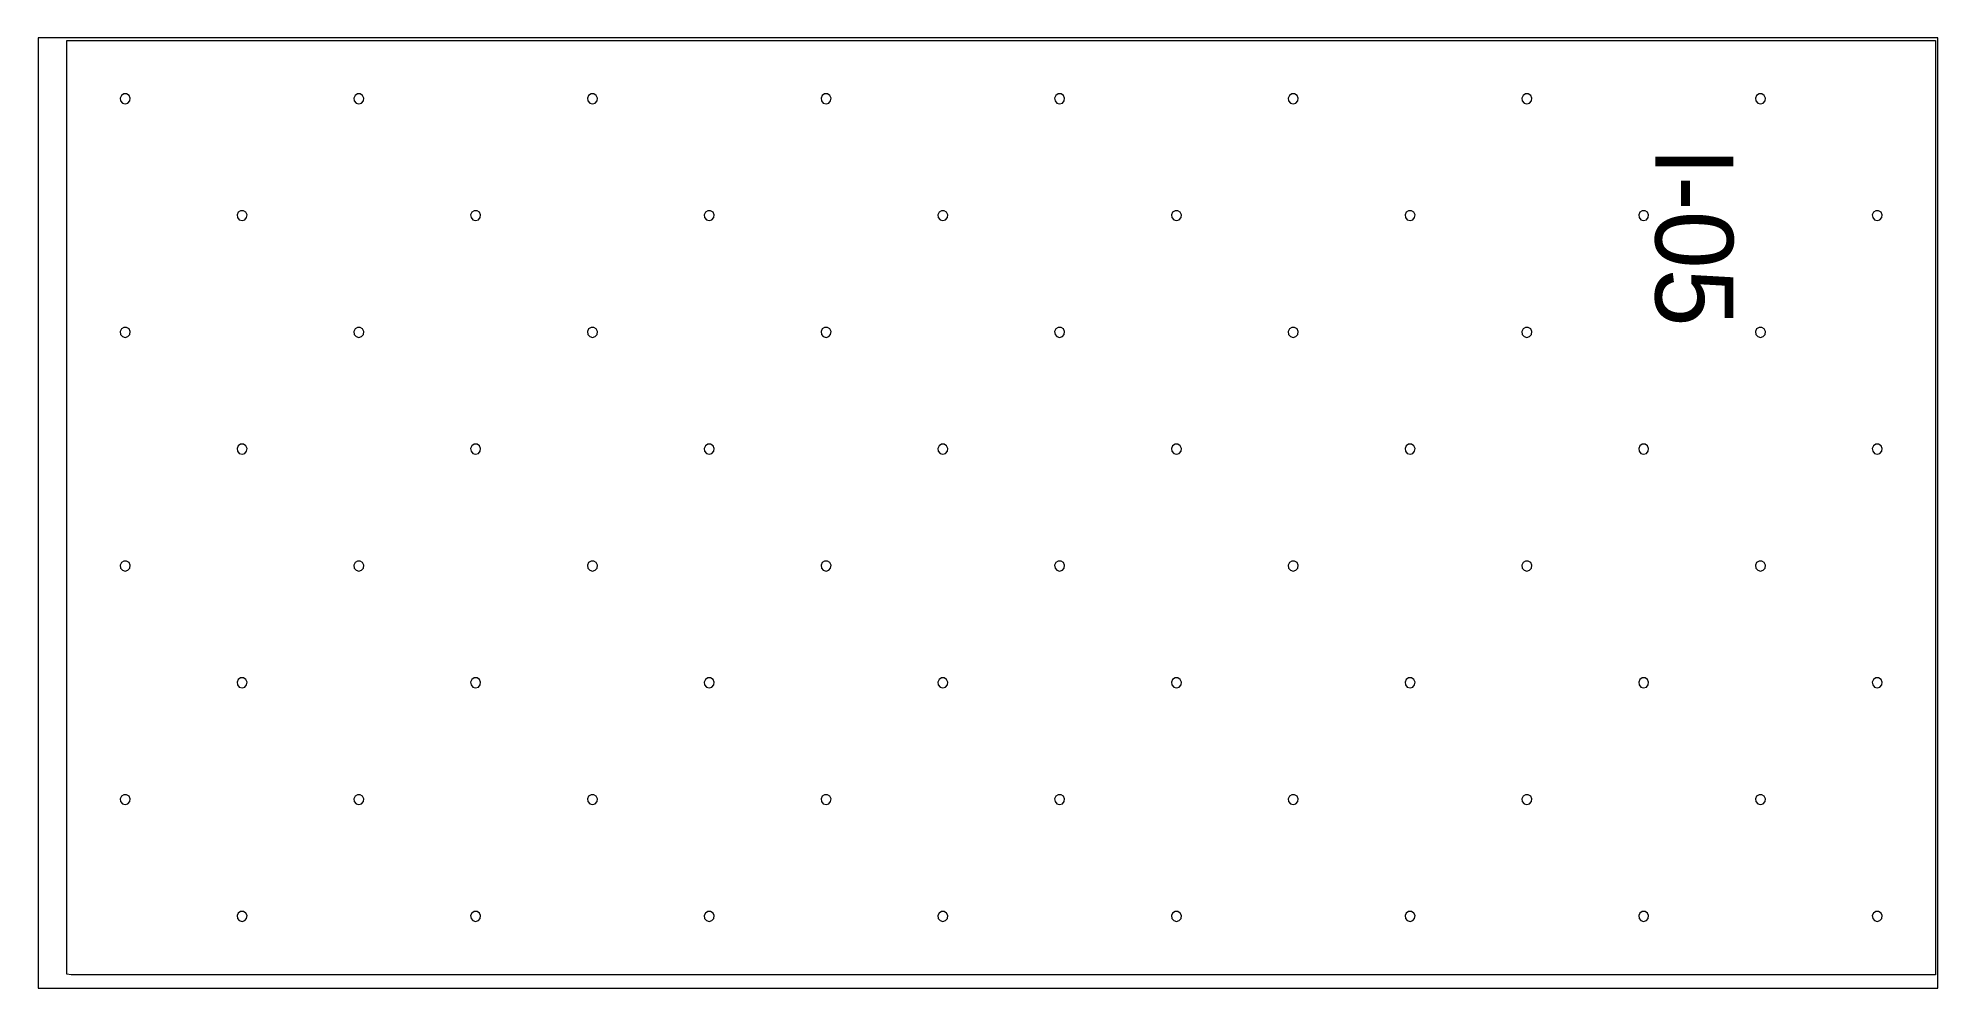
# Model space of a CAD drawing. Extents: x 0 to 287620, y 0 to 1220.
# Drawn here: x 38220 to 40660, y 0 to 1220 of the extents above; entities that cross this region are included whole.
import ezdxf

# ---------------------------------------------------------------- set-up
doc = ezdxf.new("R2010")
doc.units = 0
doc.header["$MEASUREMENT"] = 0
for name, color, linetype, lineweight in [('CUSTOM', 7, 'CONTINUOUS', 0), ('drilling', 7, 'CONTINUOUS', 0), ('FINAL', 7, 'CONTINUOUS', 0)]:
    doc.layers.add(name, color=color, linetype=linetype, lineweight=lineweight)

msp = doc.modelspace()

# ---------------------------------------------------------------- texts
at = {"layer": 'Final', "lineweight": 0}
msp.add_text('I-05', height=100, rotation=270, dxfattribs=at).set_placement((40297.1, 1079.8))

# ---------------------------------------------------------------- linework, layer by layer
at = {"layer": 'CUSTOM', "lineweight": 0}
msp.add_lwpolyline([(38220, 0), (40660, 0), (40660, 1220), (38220, 1220)], close=True, dxfattribs=at)
at = {"layer": 'drilling', "lineweight": 0}
for points in [[(38332, 1135.5), (38335.5, 1136.5), (38337.9, 1139.3), (38338.4, 1142.9), (38336.9, 1146.3), (38333.8, 1148.2), (38330.2, 1148.2), (38327.1, 1146.3), (38325.6, 1142.9), (38326.1, 1139.3), (38328.5, 1136.5)], [(38632, 1135.5), (38635.5, 1136.5), (38637.9, 1139.3), (38638.4, 1142.9), (38636.9, 1146.3), (38633.8, 1148.2), (38630.2, 1148.2), (38627.1, 1146.3), (38625.6, 1142.9), (38626.1, 1139.3), (38628.5, 1136.5)], [(38932, 1135.5), (38935.5, 1136.5), (38937.9, 1139.3), (38938.4, 1142.9), (38936.9, 1146.3), (38933.8, 1148.2), (38930.2, 1148.2), (38927.1, 1146.3), (38925.6, 1142.9), (38926.1, 1139.3), (38928.5, 1136.5)], [(39232, 1135.5), (39235.5, 1136.5), (39237.9, 1139.3), (39238.4, 1142.9), (39236.9, 1146.3), (39233.8, 1148.2), (39230.2, 1148.2), (39227.1, 1146.3), (39225.6, 1142.9), (39226.1, 1139.3), (39228.5, 1136.5)], [(39532, 1135.5), (39535.5, 1136.5), (39537.9, 1139.3), (39538.4, 1142.9), (39536.9, 1146.3), (39533.8, 1148.2), (39530.2, 1148.2), (39527.1, 1146.3), (39525.6, 1142.9), (39526.1, 1139.3), (39528.5, 1136.5)], [(39832, 1135.5), (39835.5, 1136.5), (39837.9, 1139.3), (39838.4, 1142.9), (39836.9, 1146.3), (39833.8, 1148.2), (39830.2, 1148.2), (39827.1, 1146.3), (39825.6, 1142.9), (39826.1, 1139.3), (39828.5, 1136.5)], [(40132, 1135.5), (40135.5, 1136.5), (40137.9, 1139.3), (40138.4, 1142.9), (40136.9, 1146.3), (40133.8, 1148.2), (40130.2, 1148.2), (40127.1, 1146.3), (40125.6, 1142.9), (40126.1, 1139.3), (40128.5, 1136.5)], [(40432, 1135.5), (40435.5, 1136.5), (40437.9, 1139.3), (40438.4, 1142.9), (40436.9, 1146.3), (40433.8, 1148.2), (40430.2, 1148.2), (40427.1, 1146.3), (40425.6, 1142.9), (40426.1, 1139.3), (40428.5, 1136.5)], [(38482, 985.5), (38485.5, 986.5), (38487.9, 989.3), (38488.4, 992.9), (38486.9, 996.3), (38483.8, 998.2), (38480.2, 998.2), (38477.1, 996.3), (38475.6, 992.9), (38476.1, 989.3), (38478.5, 986.5)], [(38782, 985.5), (38785.5, 986.5), (38787.9, 989.3), (38788.4, 992.9), (38786.9, 996.3), (38783.8, 998.2), (38780.2, 998.2), (38777.1, 996.3), (38775.6, 992.9), (38776.1, 989.3), (38778.5, 986.5)], [(39082, 985.5), (39085.5, 986.5), (39087.9, 989.3), (39088.4, 992.9), (39086.9, 996.3), (39083.8, 998.2), (39080.2, 998.2), (39077.1, 996.3), (39075.6, 992.9), (39076.1, 989.3), (39078.5, 986.5)], [(39382, 985.5), (39385.5, 986.5), (39387.9, 989.3), (39388.4, 992.9), (39386.9, 996.3), (39383.8, 998.2), (39380.2, 998.2), (39377.1, 996.3), (39375.6, 992.9), (39376.1, 989.3), (39378.5, 986.5)], [(39682, 985.5), (39685.5, 986.5), (39687.9, 989.3), (39688.4, 992.9), (39686.9, 996.3), (39683.8, 998.2), (39680.2, 998.2), (39677.1, 996.3), (39675.6, 992.9), (39676.1, 989.3), (39678.5, 986.5)], [(39982, 985.5), (39985.5, 986.5), (39987.9, 989.3), (39988.4, 992.9), (39986.9, 996.3), (39983.8, 998.2), (39980.2, 998.2), (39977.1, 996.3), (39975.6, 992.9), (39976.1, 989.3), (39978.5, 986.5)], [(40282, 985.5), (40285.5, 986.5), (40287.9, 989.3), (40288.4, 992.9), (40286.9, 996.3), (40283.8, 998.2), (40280.2, 998.2), (40277.1, 996.3), (40275.6, 992.9), (40276.1, 989.3), (40278.5, 986.5)], [(40582, 985.5), (40585.5, 986.5), (40587.9, 989.3), (40588.4, 992.9), (40586.9, 996.3), (40583.8, 998.2), (40580.2, 998.2), (40577.1, 996.3), (40575.6, 992.9), (40576.1, 989.3), (40578.5, 986.5)], [(38332, 835.5), (38335.5, 836.5), (38337.9, 839.3), (38338.4, 842.9), (38336.9, 846.3), (38333.8, 848.2), (38330.2, 848.2), (38327.1, 846.3), (38325.6, 842.9), (38326.1, 839.3), (38328.5, 836.5)], [(38632, 835.5), (38635.5, 836.5), (38637.9, 839.3), (38638.4, 842.9), (38636.9, 846.3), (38633.8, 848.2), (38630.2, 848.2), (38627.1, 846.3), (38625.6, 842.9), (38626.1, 839.3), (38628.5, 836.5)], [(38932, 835.5), (38935.5, 836.5), (38937.9, 839.3), (38938.4, 842.9), (38936.9, 846.3), (38933.8, 848.2), (38930.2, 848.2), (38927.1, 846.3), (38925.6, 842.9), (38926.1, 839.3), (38928.5, 836.5)], [(39232, 835.5), (39235.5, 836.5), (39237.9, 839.3), (39238.4, 842.9), (39236.9, 846.3), (39233.8, 848.2), (39230.2, 848.2), (39227.1, 846.3), (39225.6, 842.9), (39226.1, 839.3), (39228.5, 836.5)], [(39532, 835.5), (39535.5, 836.5), (39537.9, 839.3), (39538.4, 842.9), (39536.9, 846.3), (39533.8, 848.2), (39530.2, 848.2), (39527.1, 846.3), (39525.6, 842.9), (39526.1, 839.3), (39528.5, 836.5)], [(39832, 835.5), (39835.5, 836.5), (39837.9, 839.3), (39838.4, 842.9), (39836.9, 846.3), (39833.8, 848.2), (39830.2, 848.2), (39827.1, 846.3), (39825.6, 842.9), (39826.1, 839.3), (39828.5, 836.5)], [(40132, 835.5), (40135.5, 836.5), (40137.9, 839.3), (40138.4, 842.9), (40136.9, 846.3), (40133.8, 848.2), (40130.2, 848.2), (40127.1, 846.3), (40125.6, 842.9), (40126.1, 839.3), (40128.5, 836.5)], [(40432, 835.5), (40435.5, 836.5), (40437.9, 839.3), (40438.4, 842.9), (40436.9, 846.3), (40433.8, 848.2), (40430.2, 848.2), (40427.1, 846.3), (40425.6, 842.9), (40426.1, 839.3), (40428.5, 836.5)], [(38482, 685.5), (38485.5, 686.5), (38487.9, 689.3), (38488.4, 692.9), (38486.9, 696.3), (38483.8, 698.2), (38480.2, 698.2), (38477.1, 696.3), (38475.6, 692.9), (38476.1, 689.3), (38478.5, 686.5)], [(38782, 685.5), (38785.5, 686.5), (38787.9, 689.3), (38788.4, 692.9), (38786.9, 696.3), (38783.8, 698.2), (38780.2, 698.2), (38777.1, 696.3), (38775.6, 692.9), (38776.1, 689.3), (38778.5, 686.5)], [(39082, 685.5), (39085.5, 686.5), (39087.9, 689.3), (39088.4, 692.9), (39086.9, 696.3), (39083.8, 698.2), (39080.2, 698.2), (39077.1, 696.3), (39075.6, 692.9), (39076.1, 689.3), (39078.5, 686.5)], [(39382, 685.5), (39385.5, 686.5), (39387.9, 689.3), (39388.4, 692.9), (39386.9, 696.3), (39383.8, 698.2), (39380.2, 698.2), (39377.1, 696.3), (39375.6, 692.9), (39376.1, 689.3), (39378.5, 686.5)], [(39682, 685.5), (39685.5, 686.5), (39687.9, 689.3), (39688.4, 692.9), (39686.9, 696.3), (39683.8, 698.2), (39680.2, 698.2), (39677.1, 696.3), (39675.6, 692.9), (39676.1, 689.3), (39678.5, 686.5)], [(39982, 685.5), (39985.5, 686.5), (39987.9, 689.3), (39988.4, 692.9), (39986.9, 696.3), (39983.8, 698.2), (39980.2, 698.2), (39977.1, 696.3), (39975.6, 692.9), (39976.1, 689.3), (39978.5, 686.5)], [(40282, 685.5), (40285.5, 686.5), (40287.9, 689.3), (40288.4, 692.9), (40286.9, 696.3), (40283.8, 698.2), (40280.2, 698.2), (40277.1, 696.3), (40275.6, 692.9), (40276.1, 689.3), (40278.5, 686.5)], [(40582, 685.5), (40585.5, 686.5), (40587.9, 689.3), (40588.4, 692.9), (40586.9, 696.3), (40583.8, 698.2), (40580.2, 698.2), (40577.1, 696.3), (40575.6, 692.9), (40576.1, 689.3), (40578.5, 686.5)], [(38332, 535.5), (38335.5, 536.5), (38337.9, 539.3), (38338.4, 542.9), (38336.9, 546.3), (38333.8, 548.2), (38330.2, 548.2), (38327.1, 546.3), (38325.6, 542.9), (38326.1, 539.3), (38328.5, 536.5)], [(38632, 535.5), (38635.5, 536.5), (38637.9, 539.3), (38638.4, 542.9), (38636.9, 546.3), (38633.8, 548.2), (38630.2, 548.2), (38627.1, 546.3), (38625.6, 542.9), (38626.1, 539.3), (38628.5, 536.5)], [(38932, 535.5), (38935.5, 536.5), (38937.9, 539.3), (38938.4, 542.9), (38936.9, 546.3), (38933.8, 548.2), (38930.2, 548.2), (38927.1, 546.3), (38925.6, 542.9), (38926.1, 539.3), (38928.5, 536.5)], [(39232, 535.5), (39235.5, 536.5), (39237.9, 539.3), (39238.4, 542.9), (39236.9, 546.3), (39233.8, 548.2), (39230.2, 548.2), (39227.1, 546.3), (39225.6, 542.9), (39226.1, 539.3), (39228.5, 536.5)], [(39532, 535.5), (39535.5, 536.5), (39537.9, 539.3), (39538.4, 542.9), (39536.9, 546.3), (39533.8, 548.2), (39530.2, 548.2), (39527.1, 546.3), (39525.6, 542.9), (39526.1, 539.3), (39528.5, 536.5)], [(39832, 535.5), (39835.5, 536.5), (39837.9, 539.3), (39838.4, 542.9), (39836.9, 546.3), (39833.8, 548.2), (39830.2, 548.2), (39827.1, 546.3), (39825.6, 542.9), (39826.1, 539.3), (39828.5, 536.5)], [(40132, 535.5), (40135.5, 536.5), (40137.9, 539.3), (40138.4, 542.9), (40136.9, 546.3), (40133.8, 548.2), (40130.2, 548.2), (40127.1, 546.3), (40125.6, 542.9), (40126.1, 539.3), (40128.5, 536.5)], [(40432, 535.5), (40435.5, 536.5), (40437.9, 539.3), (40438.4, 542.9), (40436.9, 546.3), (40433.8, 548.2), (40430.2, 548.2), (40427.1, 546.3), (40425.6, 542.9), (40426.1, 539.3), (40428.5, 536.5)], [(38482, 385.5), (38485.5, 386.5), (38487.9, 389.3), (38488.4, 392.9), (38486.9, 396.3), (38483.8, 398.2), (38480.2, 398.2), (38477.1, 396.3), (38475.6, 392.9), (38476.1, 389.3), (38478.5, 386.5)], [(38782, 385.5), (38785.5, 386.5), (38787.9, 389.3), (38788.4, 392.9), (38786.9, 396.3), (38783.8, 398.2), (38780.2, 398.2), (38777.1, 396.3), (38775.6, 392.9), (38776.1, 389.3), (38778.5, 386.5)], [(39082, 385.5), (39085.5, 386.5), (39087.9, 389.3), (39088.4, 392.9), (39086.9, 396.3), (39083.8, 398.2), (39080.2, 398.2), (39077.1, 396.3), (39075.6, 392.9), (39076.1, 389.3), (39078.5, 386.5)], [(39382, 385.5), (39385.5, 386.5), (39387.9, 389.3), (39388.4, 392.9), (39386.9, 396.3), (39383.8, 398.2), (39380.2, 398.2), (39377.1, 396.3), (39375.6, 392.9), (39376.1, 389.3), (39378.5, 386.5)], [(39682, 385.5), (39685.5, 386.5), (39687.9, 389.3), (39688.4, 392.9), (39686.9, 396.3), (39683.8, 398.2), (39680.2, 398.2), (39677.1, 396.3), (39675.6, 392.9), (39676.1, 389.3), (39678.5, 386.5)], [(39982, 385.5), (39985.5, 386.5), (39987.9, 389.3), (39988.4, 392.9), (39986.9, 396.3), (39983.8, 398.2), (39980.2, 398.2), (39977.1, 396.3), (39975.6, 392.9), (39976.1, 389.3), (39978.5, 386.5)], [(40282, 385.5), (40285.5, 386.5), (40287.9, 389.3), (40288.4, 392.9), (40286.9, 396.3), (40283.8, 398.2), (40280.2, 398.2), (40277.1, 396.3), (40275.6, 392.9), (40276.1, 389.3), (40278.5, 386.5)], [(40582, 385.5), (40585.5, 386.5), (40587.9, 389.3), (40588.4, 392.9), (40586.9, 396.3), (40583.8, 398.2), (40580.2, 398.2), (40577.1, 396.3), (40575.6, 392.9), (40576.1, 389.3), (40578.5, 386.5)], [(38332, 235.5), (38335.5, 236.5), (38337.9, 239.3), (38338.4, 242.9), (38336.9, 246.3), (38333.8, 248.2), (38330.2, 248.2), (38327.1, 246.3), (38325.6, 242.9), (38326.1, 239.3), (38328.5, 236.5)], [(38632, 235.5), (38635.5, 236.5), (38637.9, 239.3), (38638.4, 242.9), (38636.9, 246.3), (38633.8, 248.2), (38630.2, 248.2), (38627.1, 246.3), (38625.6, 242.9), (38626.1, 239.3), (38628.5, 236.5)], [(38932, 235.5), (38935.5, 236.5), (38937.9, 239.3), (38938.4, 242.9), (38936.9, 246.3), (38933.8, 248.2), (38930.2, 248.2), (38927.1, 246.3), (38925.6, 242.9), (38926.1, 239.3), (38928.5, 236.5)], [(39232, 235.5), (39235.5, 236.5), (39237.9, 239.3), (39238.4, 242.9), (39236.9, 246.3), (39233.8, 248.2), (39230.2, 248.2), (39227.1, 246.3), (39225.6, 242.9), (39226.1, 239.3), (39228.5, 236.5)], [(39532, 235.5), (39535.5, 236.5), (39537.9, 239.3), (39538.4, 242.9), (39536.9, 246.3), (39533.8, 248.2), (39530.2, 248.2), (39527.1, 246.3), (39525.6, 242.9), (39526.1, 239.3), (39528.5, 236.5)], [(39832, 235.5), (39835.5, 236.5), (39837.9, 239.3), (39838.4, 242.9), (39836.9, 246.3), (39833.8, 248.2), (39830.2, 248.2), (39827.1, 246.3), (39825.6, 242.9), (39826.1, 239.3), (39828.5, 236.5)], [(40132, 235.5), (40135.5, 236.5), (40137.9, 239.3), (40138.4, 242.9), (40136.9, 246.3), (40133.8, 248.2), (40130.2, 248.2), (40127.1, 246.3), (40125.6, 242.9), (40126.1, 239.3), (40128.5, 236.5)], [(40432, 235.5), (40435.5, 236.5), (40437.9, 239.3), (40438.4, 242.9), (40436.9, 246.3), (40433.8, 248.2), (40430.2, 248.2), (40427.1, 246.3), (40425.6, 242.9), (40426.1, 239.3), (40428.5, 236.5)], [(38482, 85.5), (38485.5, 86.5), (38487.9, 89.3), (38488.4, 92.9), (38486.9, 96.3), (38483.8, 98.2), (38480.2, 98.2), (38477.1, 96.3), (38475.6, 92.9), (38476.1, 89.3), (38478.5, 86.5)], [(38782, 85.5), (38785.5, 86.5), (38787.9, 89.3), (38788.4, 92.9), (38786.9, 96.3), (38783.8, 98.2), (38780.2, 98.2), (38777.1, 96.3), (38775.6, 92.9), (38776.1, 89.3), (38778.5, 86.5)], [(39082, 85.5), (39085.5, 86.5), (39087.9, 89.3), (39088.4, 92.9), (39086.9, 96.3), (39083.8, 98.2), (39080.2, 98.2), (39077.1, 96.3), (39075.6, 92.9), (39076.1, 89.3), (39078.5, 86.5)], [(39382, 85.5), (39385.5, 86.5), (39387.9, 89.3), (39388.4, 92.9), (39386.9, 96.3), (39383.8, 98.2), (39380.2, 98.2), (39377.1, 96.3), (39375.6, 92.9), (39376.1, 89.3), (39378.5, 86.5)], [(39682, 85.5), (39685.5, 86.5), (39687.9, 89.3), (39688.4, 92.9), (39686.9, 96.3), (39683.8, 98.2), (39680.2, 98.2), (39677.1, 96.3), (39675.6, 92.9), (39676.1, 89.3), (39678.5, 86.5)], [(39982, 85.5), (39985.5, 86.5), (39987.9, 89.3), (39988.4, 92.9), (39986.9, 96.3), (39983.8, 98.2), (39980.2, 98.2), (39977.1, 96.3), (39975.6, 92.9), (39976.1, 89.3), (39978.5, 86.5)], [(40282, 85.5), (40285.5, 86.5), (40287.9, 89.3), (40288.4, 92.9), (40286.9, 96.3), (40283.8, 98.2), (40280.2, 98.2), (40277.1, 96.3), (40275.6, 92.9), (40276.1, 89.3), (40278.5, 86.5)], [(40582, 85.5), (40585.5, 86.5), (40587.9, 89.3), (40588.4, 92.9), (40586.9, 96.3), (40583.8, 98.2), (40580.2, 98.2), (40577.1, 96.3), (40575.6, 92.9), (40576.1, 89.3), (40578.5, 86.5)]]:
    msp.add_lwpolyline(points, close=True, dxfattribs=at)
at = {"layer": 'Final', "lineweight": 0}
msp.add_lwpolyline([(38257, 1217), (40657, 1217), (40657, 17), (38262.4, 17), (38257, 17.9)], close=True, dxfattribs=at)

msp.set_redraw_order([(e.dxf.handle, doc.entitydb.next_handle()) for e in msp.query("TEXT MTEXT ATTDEF DIMENSION ARC_DIMENSION")])  # texts and dimensions are drawn at this point

doc.saveas('drawing.dxf')
